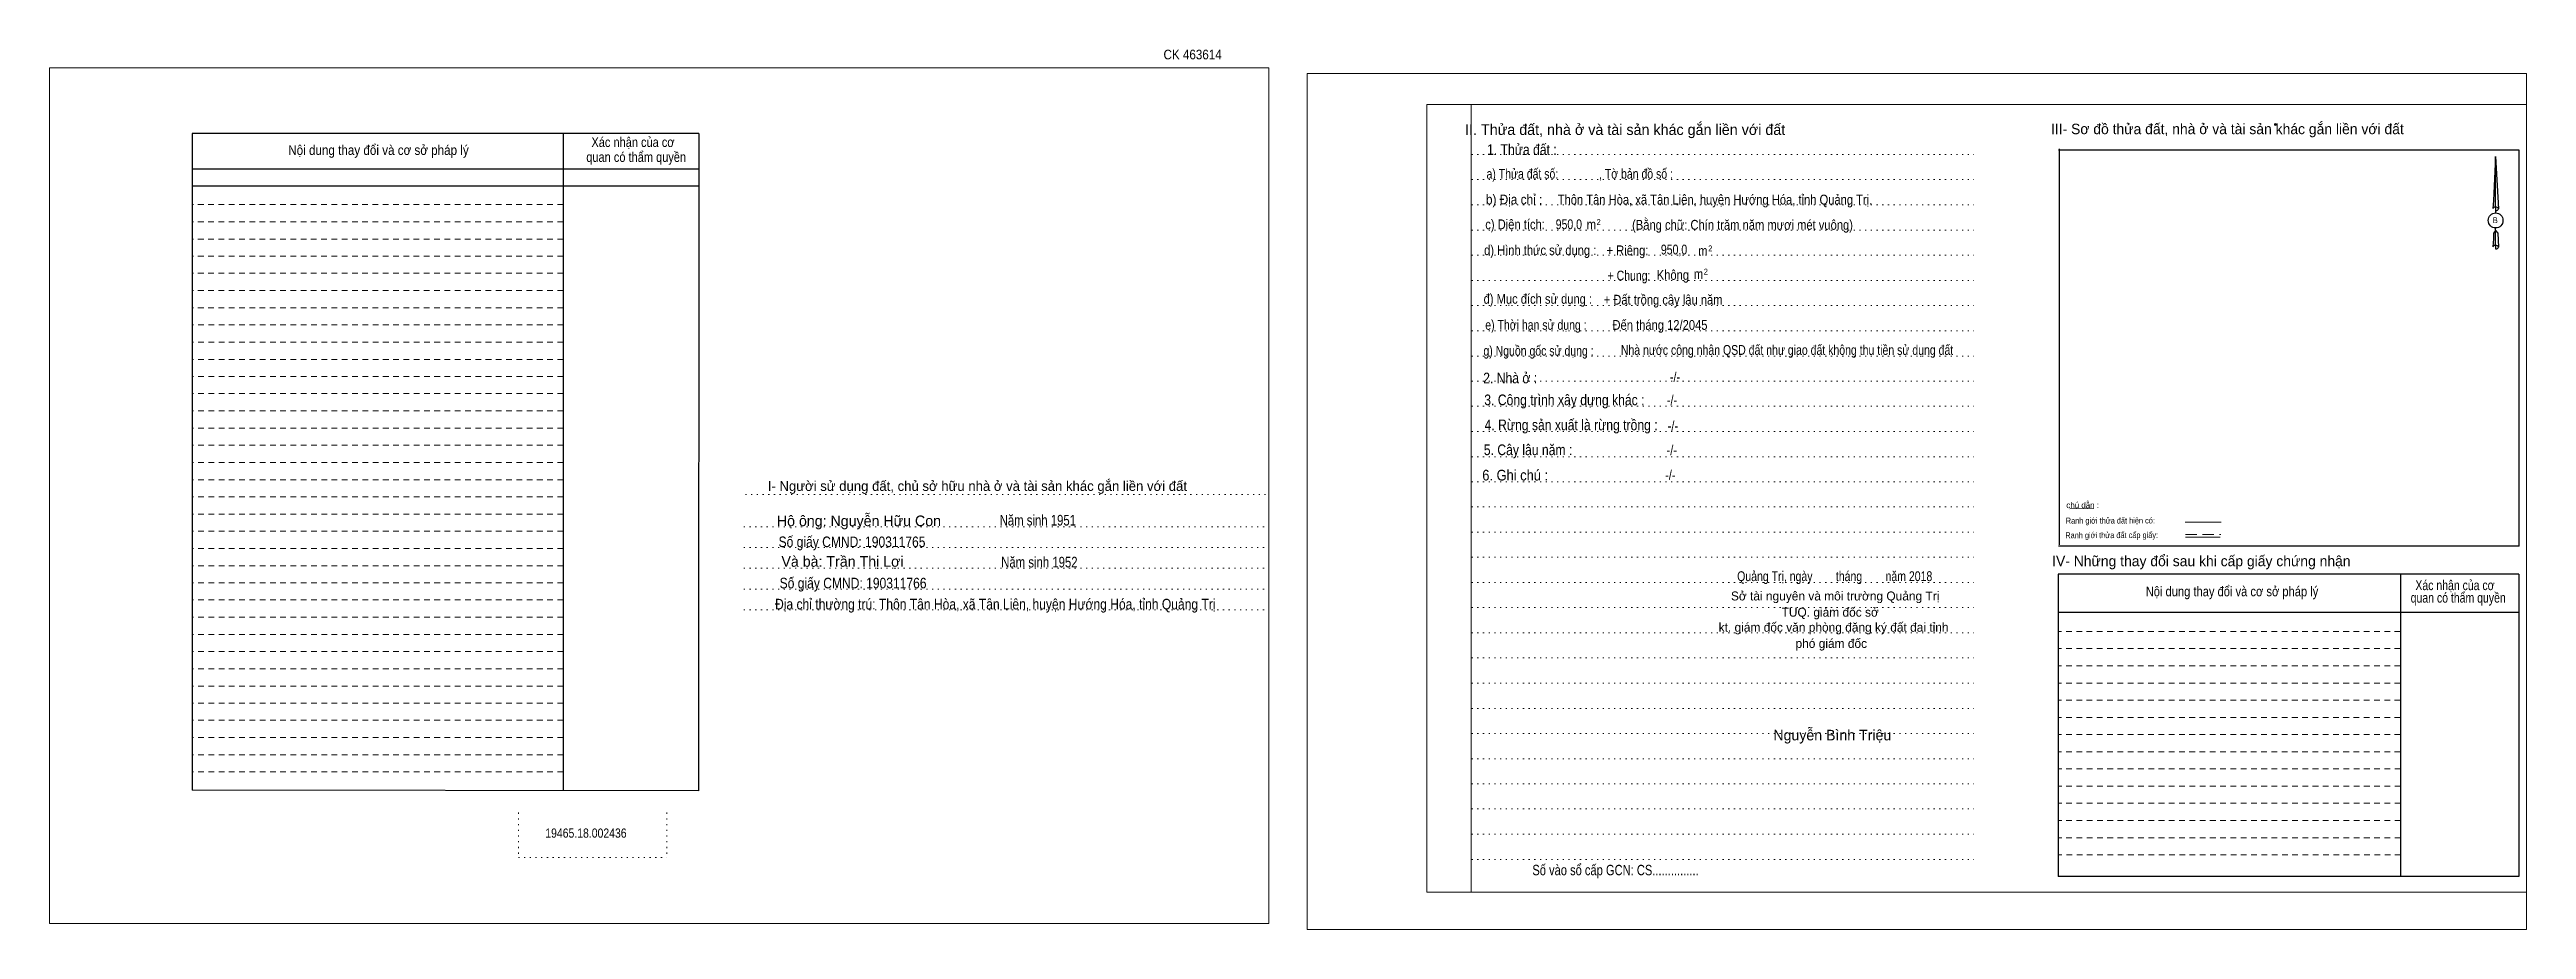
# Model space of a CAD drawing. Header units: metres. Extents: x 547960 to 549419, y 1837551 to 1837980.
# Drawn here: x 547960 to 548585, y 1837758 to 1837980 of the extents above; entities that cross this region are included whole.
import ezdxf
from ezdxf.enums import TextEntityAlignment as Align

# ---------------------------------------------------------------- set-up
doc = ezdxf.new("R2010")
doc.units = ezdxf.units.M
doc.header["$LTSCALE"] = 0.96
doc.header["$PDMODE"] = 32
doc.header["$PDSIZE"] = 0.48
for name, pattern in [('DOTTED', [1.5, 0.3, -1.2]), ('MEDIUM_DASHED', [4.5, 3, -1.5]), ('SHORT_DASHED', [2.7, 1.5, -1.2])]:
    doc.linetypes.add(name, pattern=pattern)
for name, color, linetype, lineweight in [('1', 7, 'DOTTED', 13), ('10', 7, 'Continuous', 13), ('18', 7, 'Continuous', 25), ('2', 7, 'SHORT_DASHED', 13), ('28', 7, 'Continuous', 13), ('55', 7, 'Continuous', 13)]:
    doc.layers.add(name, color=color, linetype=linetype, lineweight=lineweight)
for name, color, linetype in [('13', 7, 'Continuous'), ('40', 7, 'Continuous'), ('8', 7, 'Continuous'), ('9', 7, 'Continuous')]:
    doc.layers.add(name, color=color, linetype=linetype)

msp = doc.modelspace()

# ---------------------------------------------------------------- texts
at = {"layer": '10'}
for s, height, p in [('kt. giám đốc văn phòng đăng ký đất đai tỉnh', 2.25, (548410.395, 1837832.83)), ('TUQ. giám đốc sở', 2.25, (548409.53, 1837836.63)), ('phó giám đốc', 2.25, (548409.81, 1837828.75)), ('Nguyễn Bình Triệu', 2.67, (548410.07, 1837805.41))]:
    msp.add_text(s, height=height, dxfattribs=at).set_placement(p, align=Align.CENTER)
at = {"layer": '13', "width": 0.8}
msp.add_text('Nhà nước công nhận QSD đất như giao đất không thu tiền sử dụng đất', height=2.48, dxfattribs=at).set_placement((548398.635, 1837902.71), align=Align.CENTER)
at = {"layer": '18'}
for s, height, p in [('II. Thửa đất, nhà ở và tài sản khác gắn liền với đất', 2.7, (548357.78, 1837958.21)), ('Sở tài nguyên và môi trường Quảng Trị', 2.25, (548410.785, 1837840.73))]:
    msp.add_text(s, height=height, dxfattribs=at).set_placement(p, align=Align.CENTER)
for s, height, width, p in [('1. Thửa đất :', 2.7, 0.85, (548331.69, 1837953.17)), ('a) Thửa đất số:              , Tờ bản đồ số : ', 2.475, 0.8, (548346.665, 1837947.17)), ('b) Địa chỉ : ', 2.475, 0.9, (548330.15, 1837940.69)), (' Thôn Tân Hòa, xã Tân Liên, huyện Hướng Hóa, tỉnh Quảng Trị.', 2.48, 0.85, (548380.06, 1837940.65)), ('c) Diện tích: ', 2.48, 0.85, (548330.365, 1837934.41)), (' m', 2.475, 0.85, (548348.845, 1837934.4)), ('2', 1.5, 0.75, (548351.07, 1837935.48)), ('(Bằng chữ: Chín trăm năm mươi mét vuông)', 2.48, 0.85, (548387.395, 1837934.29)), ('B', 1.5, 0.9, (548577.43, 1837935.95)), ('d) Hình thức sử dụng :', 2.475, 0.85, (548336.32, 1837927.89)), ('+ Riêng: ', 2.475, 0.85, (548358.745, 1837927.85)), (' m', 2.475, 0.85, (548376.995, 1837927.73)), ('2', 1.5, 0.75, (548379.26, 1837928.81)), ('       + Chung:', 2.475, 0.8, (548356.17, 1837921.49)), ('Không', 2.475, 0.85, (548369.825, 1837921.65)), (' m', 2.475, 0.85, (548375.875, 1837921.89)), ('2', 1.5, 0.75, (548378.14, 1837922.97)), ('đ) Mục đích sử dụng :', 2.475, 0.85, (548335.72, 1837915.61)), ('+ Đất trồng cây lâu năm', 2.48, 0.85, (548367.345, 1837915.39)), ('e) Thời hạn sử dụng :', 2.475, 0.8, (548335.245, 1837909.04)), ('Đến tháng 12/2045', 2.48, 0.85, (548366.555, 1837909.02)), ('g) Nguồn gốc sử dụng :', 2.475, 0.8, (548335.895, 1837902.5)), ('2. Nhà ở :', 2.7, 0.85, (548328.745, 1837895.52)), ('3. Công trình xây dựng khác :', 2.7, 0.85, (548342.425, 1837890)), ('4. Rừng sản xuất là rừng trồng :', 2.7, 0.85, (548344.12, 1837883.68)), ('5. Cây lâu năm :', 2.7, 0.85, (548333.26, 1837877.4)), ('6. Ghi chú :', 2.7, 0.9, (548330.005, 1837871)), ('Quảng Trị, ngày        tháng        năm 2018', 2.48, 0.8, (548410.675, 1837845.61)), ('19465.18.002436', 2.32, 0.85, (548095.41, 1837780.85)), ('Số vào sổ cấp GCN: CS...............', 2.625, 0.8, (548355.33, 1837771.37))]:
    msp.add_text(s, height=height, dxfattribs=dict(at, width=width)).set_placement(p, align=Align.CENTER)
at = {"layer": '2'}
for s, width, p in [('Nội dung thay đổi và cơ sở pháp lý', 0.9, (548043.04, 1837953.17)), ('Nội dung thay đổi và cơ sở pháp lý', 0.9, (548043.04, 1837953.17)), (' quan có thẩm quyền', 0.85, (548107.705, 1837951.41)), (' quan có thẩm quyền', 0.85, (548107.705, 1837951.41)), ('Xác nhận của cơ', 0.85, (548107.285, 1837955.17)), ('Xác nhận của cơ', 0.85, (548107.285, 1837955.17))]:
    msp.add_text(s, height=2.445, dxfattribs=dict(at, width=width)).set_placement(p, align=Align.CENTER)
at = {"layer": '28'}
for s, height, p in [('III- Sơ đồ thửa đất, nhà ở và tài sản khác gắn liền với đất', 2.625, (548509.805, 1837958.41)), ('I- Người sử dụng đất, chủ sở hữu nhà ở và tài sản khác gắn liền với đất', 2.479, (548194.235, 1837868.37)), ('IV- Những thay đổi sau khi cấp giấy chứng nhận', 2.625, (548503.235, 1837849.37))]:
    msp.add_text(s, height=height, dxfattribs=at).set_placement(p, align=Align.CENTER)
for s, height, width, p in [('-/-', 2.475, 0.85, (548370.35, 1837895.9)), ('-/-', 2.475, 0.85, (548369.6, 1837890.04)), ('-/-', 2.475, 0.85, (548369.82, 1837883.55)), ('-/-', 2.475, 0.85, (548369.54, 1837877.42)), ('-/-', 2.475, 0.85, (548369.18, 1837871.16)), ('Năm sinh 1951', 2.68, 0.8, (548209.49, 1837859.64)), ('Số giấy CMND: 190311765', 2.68, 0.85, (548162.58, 1837854.18)), ('Số giấy CMND: 190311766', 2.68, 0.85, (548162.85, 1837843.77)), ('Năm sinh 1952', 2.68, 0.8, (548209.885, 1837849.06)), ('Địa chỉ thường trú: Thôn Tân Hòa, xã Tân Liên, huyện Hướng Hóa, tỉnh Quảng Trị', 2.68, 0.85, (548198.755, 1837838.46)), ('Nội dung thay đổi và cơ sở pháp lý', 2.475, 0.85, (548510.975, 1837841.77)), (' quan có thẩm quyền', 2.475, 0.8, (548567.71, 1837840.17)), ('Xác nhận của cơ', 2.475, 0.8, (548567.26, 1837843.33))]:
    msp.add_text(s, height=height, dxfattribs=dict(at, width=width)).set_placement(p, align=Align.CENTER)
at = {"layer": '40', "width": 0.9}
msp.add_text('CK 463614', height=2.44, dxfattribs=at).set_placement((548248.57, 1837977.29), align=Align.CENTER)
at = {"layer": '55'}
msp.add_text('chú dẫn :', height=1.495, rotation=359.974, dxfattribs=at).set_placement((548473.27, 1837864.028), align=Align.CENTER)
at = {"layer": '55', "width": 0.9}
for s, p in [('Ranh giới thửa đất hiện có:', (548480.258, 1837860.135)), ('Ranh giới thửa đất cấp giấy:', (548480.598, 1837856.456))]:
    msp.add_text(s, height=1.495, rotation=0.135, dxfattribs=at).set_placement(p, align=Align.CENTER)
at = {"layer": '8', "width": 0.8}
for p in [(548343.55, 1837934.43), (548370.11, 1837928.05)]:
    msp.add_text('950,0', height=2.48, dxfattribs=at).set_placement(p, align=Align.CENTER)
at = {"layer": '9'}
for s, p in [('Hộ ông: Nguyễn Hữu Con', (548164.33, 1837859.48)), ('Và bà: Trần Thị Lợi', (548160.18, 1837849.23))]:
    msp.add_text(s, height=2.68, dxfattribs=at).set_placement(p, align=Align.CENTER)

# ---------------------------------------------------------------- linework, layer by layer
at = {"layer": '1', "linetype": 'Continuous'}
for p, q in [((548307.67, 1837965.89), (548585.31, 1837965.89)), ((548307.67, 1837965.89), (548307.67, 1837767.13)), ((548585.31, 1837965.89), (548585.31, 1837765.45)), ((548307.67, 1837767.13), (548585.31, 1837767.13))]:
    msp.add_line(p, q, dxfattribs=at)
at = {"layer": '1'}
for p, q in [((548318.91, 1837965.89), (548318.91, 1837767.13)), ((548318.91, 1837965.89), (548318.91, 1837767.13)), ((548318.99, 1837953.29), (548445.83, 1837953.29)), ((548318.99, 1837946.93), (548445.83, 1837946.93)), ((548318.99, 1837940.57), (548445.83, 1837940.57)), ((548318.99, 1837934.21), (548445.83, 1837934.21)), ((548318.99, 1837927.85), (548445.83, 1837927.85)), ((548318.99, 1837921.49), (548445.83, 1837921.49)), ((548318.99, 1837915.13), (548445.83, 1837915.13)), ((548318.99, 1837908.81), (548445.83, 1837908.81)), ((548318.99, 1837902.41), (548445.83, 1837902.41)), ((548318.99, 1837896.09), (548445.83, 1837896.09)), ((548318.99, 1837889.73), (548445.83, 1837889.73)), ((548318.99, 1837883.37), (548445.83, 1837883.37)), ((548318.99, 1837877.01), (548445.83, 1837877.01)), ((548135.67, 1837867.45), (548267.75, 1837867.45)), ((548318.99, 1837870.69), (548445.83, 1837870.69)), ((548135.27, 1837859.33), (548267.31, 1837859.33)), ((548318.99, 1837864.33), (548445.83, 1837864.33)), ((548135.27, 1837854.09), (548267.31, 1837854.09)), ((548318.99, 1837857.97), (548445.83, 1837857.97)), ((548135.27, 1837848.85), (548267.31, 1837848.85)), ((548318.99, 1837851.61), (548445.83, 1837851.61)), ((548135.27, 1837843.61), (548267.31, 1837843.61)), ((548318.99, 1837845.25), (548445.83, 1837845.25)), ((548135.27, 1837838.33), (548267.31, 1837838.33)), ((548318.99, 1837838.93), (548445.83, 1837838.93)), ((548318.99, 1837832.57), (548445.83, 1837832.57)), ((548318.99, 1837826.21), (548445.83, 1837826.21)), ((548318.99, 1837819.85), (548445.83, 1837819.85)), ((548318.99, 1837813.49), (548445.83, 1837813.49)), ((548318.99, 1837807.13), (548445.83, 1837807.13)), ((548318.99, 1837800.77), (548445.83, 1837800.77)), ((548318.99, 1837794.41), (548445.83, 1837794.41)), ((548078.35, 1837787.17), (548078.35, 1837775.89)), ((548115.83, 1837787.17), (548115.83, 1837775.89)), ((548318.99, 1837788.09), (548445.83, 1837788.09)), ((548318.99, 1837781.73), (548445.83, 1837781.73)), ((548078.35, 1837775.89), (548115.83, 1837775.89)), ((548318.99, 1837775.37), (548445.83, 1837775.37))]:
    msp.add_line(p, q, dxfattribs=at)
at = {"layer": '1', "linetype": 'Continuous'}
for points in [[(547959.99, 1837759.17), (548267.79, 1837759.17), (548267.79, 1837975.17), (547959.99, 1837975.17)], [(547959.99, 1837975.17), (548267.79, 1837975.17), (548267.79, 1837759.17), (547959.99, 1837759.17)], [(547959.99, 1837759.17), (548267.79, 1837759.17), (548267.79, 1837975.17), (547959.99, 1837975.17)], [(548277.51, 1837757.69), (548585.31, 1837757.69), (548585.31, 1837973.69), (548277.51, 1837973.69)], [(548318.91, 1837965.89), (548585.31, 1837965.89), (548585.31, 1837767.13), (548318.91, 1837767.13)]]:
    msp.add_lwpolyline(points, close=True, dxfattribs=at)
at = {"layer": '18'}
for p, q in [((548577.51, 1837952.81), (548578.23, 1837939.57)), ((548577.51, 1837952.81), (548578.23, 1837939.57)), ((548577.51, 1837952.81), (548578.23, 1837939.57)), ((548576.95, 1837941.65), (548576.83, 1837939.61)), ((548577.51, 1837940.01), (548577.51, 1837939.49)), ((548577.51, 1837939.49), (548577.51, 1837939.13)), ((548577.51, 1837939.13), (548577.51, 1837938.61)), ((548577.51, 1837939.13), (548577.51, 1837938.61)), ((548577.51, 1837939.13), (548577.51, 1837938.61)), ((548577.51, 1837934.13), (548577.51, 1837934.73)), ((548577.51, 1837934.13), (548577.51, 1837934.73)), ((548577.51, 1837934.13), (548577.51, 1837934.73)), ((548578.23, 1837939.57), (548578.23, 1837939.61)), ((548577.51, 1837934.13), (548578.07, 1837933.41)), ((548577.51, 1837934.13), (548578.07, 1837933.41)), ((548577.51, 1837934.13), (548578.07, 1837933.41)), ((548577.51, 1837930.37), (548577.51, 1837929.89)), ((548577.51, 1837929.89), (548577.51, 1837929.49)), ((548578.07, 1837933.41), (548578.23, 1837929.93)), ((548578.07, 1837933.41), (548578.23, 1837929.93)), ((548578.07, 1837933.41), (548578.23, 1837929.93)), ((548578.23, 1837929.93), (548578.23, 1837929.97))]:
    msp.add_line(p, q, dxfattribs=at)
for points in [[(548577.51, 1837940.01), (548577.51, 1837952.81), (548576.95, 1837941.65)], [(548577.51, 1837930.37), (548577.51, 1837934.13), (548577.03, 1837933.41), (548576.95, 1837932.01), (548576.83, 1837929.97)]]:
    msp.add_lwpolyline(points, dxfattribs=at)
msp.add_ellipse((548577.53, 1837936.627), major_axis=(0, 1.887), ratio=0.983453, dxfattribs=at)
for centre, start_param, end_param in [((548577.531, 1837939.535), 1.5707963, 3.074452), ((548577.531, 1837939.535), 0.0671406, 1.5707963), ((548577.531, 1837939.535), 4.712389, 6.2831853), ((548577.531, 1837929.904), 2.4910694, 3.0742784), ((548577.531, 1837929.904), 1.5707963, 2.4910694), ((548577.531, 1837929.904), 0.0671406, 1.5707963), ((548577.531, 1837929.904), 4.712389, 6.2831853)]:
    msp.add_ellipse(centre, major_axis=(0.68, 0), ratio=0.655448, start_param=start_param, end_param=end_param, dxfattribs=at)
at = {"layer": '2', "linetype": 'Continuous', "lineweight": 25}
for p, q in [((548123.87, 1837958.61), (547995.99, 1837958.61)), ((547995.99, 1837958.61), (547995.99, 1837792.85)), ((548089.63, 1837958.61), (548089.67, 1837792.73)), ((548123.87, 1837949.57), (547996.15, 1837949.57)), ((548123.87, 1837945.25), (547996.15, 1837945.25))]:
    msp.add_line(p, q, dxfattribs=at)
at = {"layer": '2'}
for p, q in [((548089.63, 1837940.65), (547995.95, 1837940.65)), ((548089.63, 1837936.29), (547995.95, 1837936.29)), ((548089.63, 1837936.29), (547995.99, 1837936.29)), ((548089.63, 1837931.93), (547995.99, 1837931.93)), ((548089.63, 1837927.61), (547995.99, 1837927.61)), ((548089.63, 1837923.29), (547995.99, 1837923.29)), ((548089.63, 1837918.93), (547995.99, 1837918.93)), ((548089.63, 1837914.61), (547995.99, 1837914.61)), ((548089.67, 1837910.25), (547995.99, 1837910.25)), ((548089.67, 1837905.93), (547995.99, 1837905.93)), ((548089.67, 1837901.57), (547995.99, 1837901.57)), ((548089.67, 1837897.25), (547995.99, 1837897.25)), ((548089.67, 1837892.93), (547995.99, 1837892.93)), ((548089.67, 1837888.57), (547995.99, 1837888.57)), ((548089.67, 1837884.21), (547995.99, 1837884.21)), ((548089.67, 1837879.89), (547995.99, 1837879.89)), ((548089.67, 1837875.53), (547995.99, 1837875.53)), ((548089.67, 1837871.21), (547995.99, 1837871.21)), ((548089.67, 1837866.89), (547995.99, 1837866.89)), ((548089.67, 1837862.53), (547995.99, 1837862.53)), ((548089.67, 1837858.21), (547995.99, 1837858.21)), ((548089.67, 1837853.85), (547995.99, 1837853.85)), ((548089.67, 1837849.49), (547995.99, 1837849.49)), ((548089.67, 1837845.17), (547995.99, 1837845.17)), ((548089.67, 1837840.85), (547995.99, 1837840.85)), ((548089.67, 1837836.49), (547995.99, 1837836.49)), ((548089.67, 1837832.17), (547995.99, 1837832.17)), ((548553.47, 1837828.57), (548467.11, 1837828.57)), ((548089.67, 1837827.81), (547995.99, 1837827.81)), ((548089.67, 1837823.49), (547995.99, 1837823.49)), ((548553.47, 1837824.25), (548467.11, 1837824.25)), ((548089.67, 1837819.13), (547995.99, 1837819.13)), ((548553.47, 1837819.89), (548467.11, 1837819.89)), ((548553.47, 1837815.53), (548467.11, 1837815.53)), ((548089.67, 1837814.81), (547995.99, 1837814.81)), ((548089.67, 1837810.49), (547995.99, 1837810.49)), ((548553.47, 1837811.21), (548467.11, 1837811.21)), ((548089.67, 1837806.13), (547995.99, 1837806.13)), ((548553.47, 1837806.89), (548467.11, 1837806.89)), ((548089.67, 1837801.77), (547995.99, 1837801.77)), ((548089.67, 1837797.45), (547995.99, 1837797.45)), ((548553.47, 1837802.53), (548467.11, 1837802.53)), ((548553.51, 1837798.21), (548467.11, 1837798.21)), ((548553.51, 1837793.85), (548467.11, 1837793.85)), ((548553.51, 1837789.53), (548467.11, 1837789.53)), ((548553.51, 1837785.17), (548467.11, 1837785.17)), ((548553.51, 1837780.85), (548467.11, 1837780.85)), ((548553.55, 1837776.53), (548467.11, 1837776.53))]:
    msp.add_line(p, q, dxfattribs=at)
at = {"layer": '2', "linetype": 'Continuous', "lineweight": 25}
msp.add_lwpolyline([(548123.87, 1837958.61), (548123.83, 1837792.65), (547995.99, 1837792.85)], dxfattribs=at)
at = {"layer": '28', "lineweight": 25}
for p, q in [((548467.31, 1837954.73), (548467.31, 1837854.77)), ((548583.47, 1837854.41), (548467.19, 1837854.41)), ((548553.47, 1837847.37), (548553.55, 1837771.05)), ((548583.39, 1837847.37), (548583.35, 1837771.05)), ((548583.35, 1837837.69), (548467.11, 1837837.69)), ((548583.35, 1837771.05), (548467.11, 1837771.05))]:
    msp.add_line(p, q, dxfattribs=at)
at = {"layer": '28', "linetype": 'SHORT_DASHED'}
msp.add_line((548553.47, 1837832.93), (548467.11, 1837832.93), dxfattribs=at)
at = {"layer": '28', "lineweight": 25}
for points in [[(548583.47, 1837854.41), (548583.47, 1837954.37), (548467.19, 1837954.37)], [(548583.39, 1837847.37), (548467.11, 1837847.37), (548467.11, 1837771.05)]]:
    msp.add_lwpolyline(points, dxfattribs=at)
at = {"layer": '28'}
msp.add_point((548521.91, 1837960.85), dxfattribs=at)
at = {"layer": '55'}
for p, q in [((548470.03, 1837863.85), (548476.11, 1837863.93)), ((548499.11, 1837860.45), (548508.27, 1837860.45)), ((548499.19, 1837856.73), (548507.99, 1837856.73)), ((548499.19, 1837856.73), (548507.99, 1837856.73))]:
    msp.add_line(p, q, dxfattribs=at)
at = {"layer": '55', "linetype": 'MEDIUM_DASHED'}
msp.add_line((548499.19, 1837857.41), (548508.19, 1837857.41), dxfattribs=at)

msp.set_redraw_order([(e.dxf.handle, doc.entitydb.next_handle()) for e in msp.query("TEXT MTEXT ATTDEF DIMENSION ARC_DIMENSION")])  # texts and dimensions are drawn at this point

doc.saveas('drawing.dxf')
